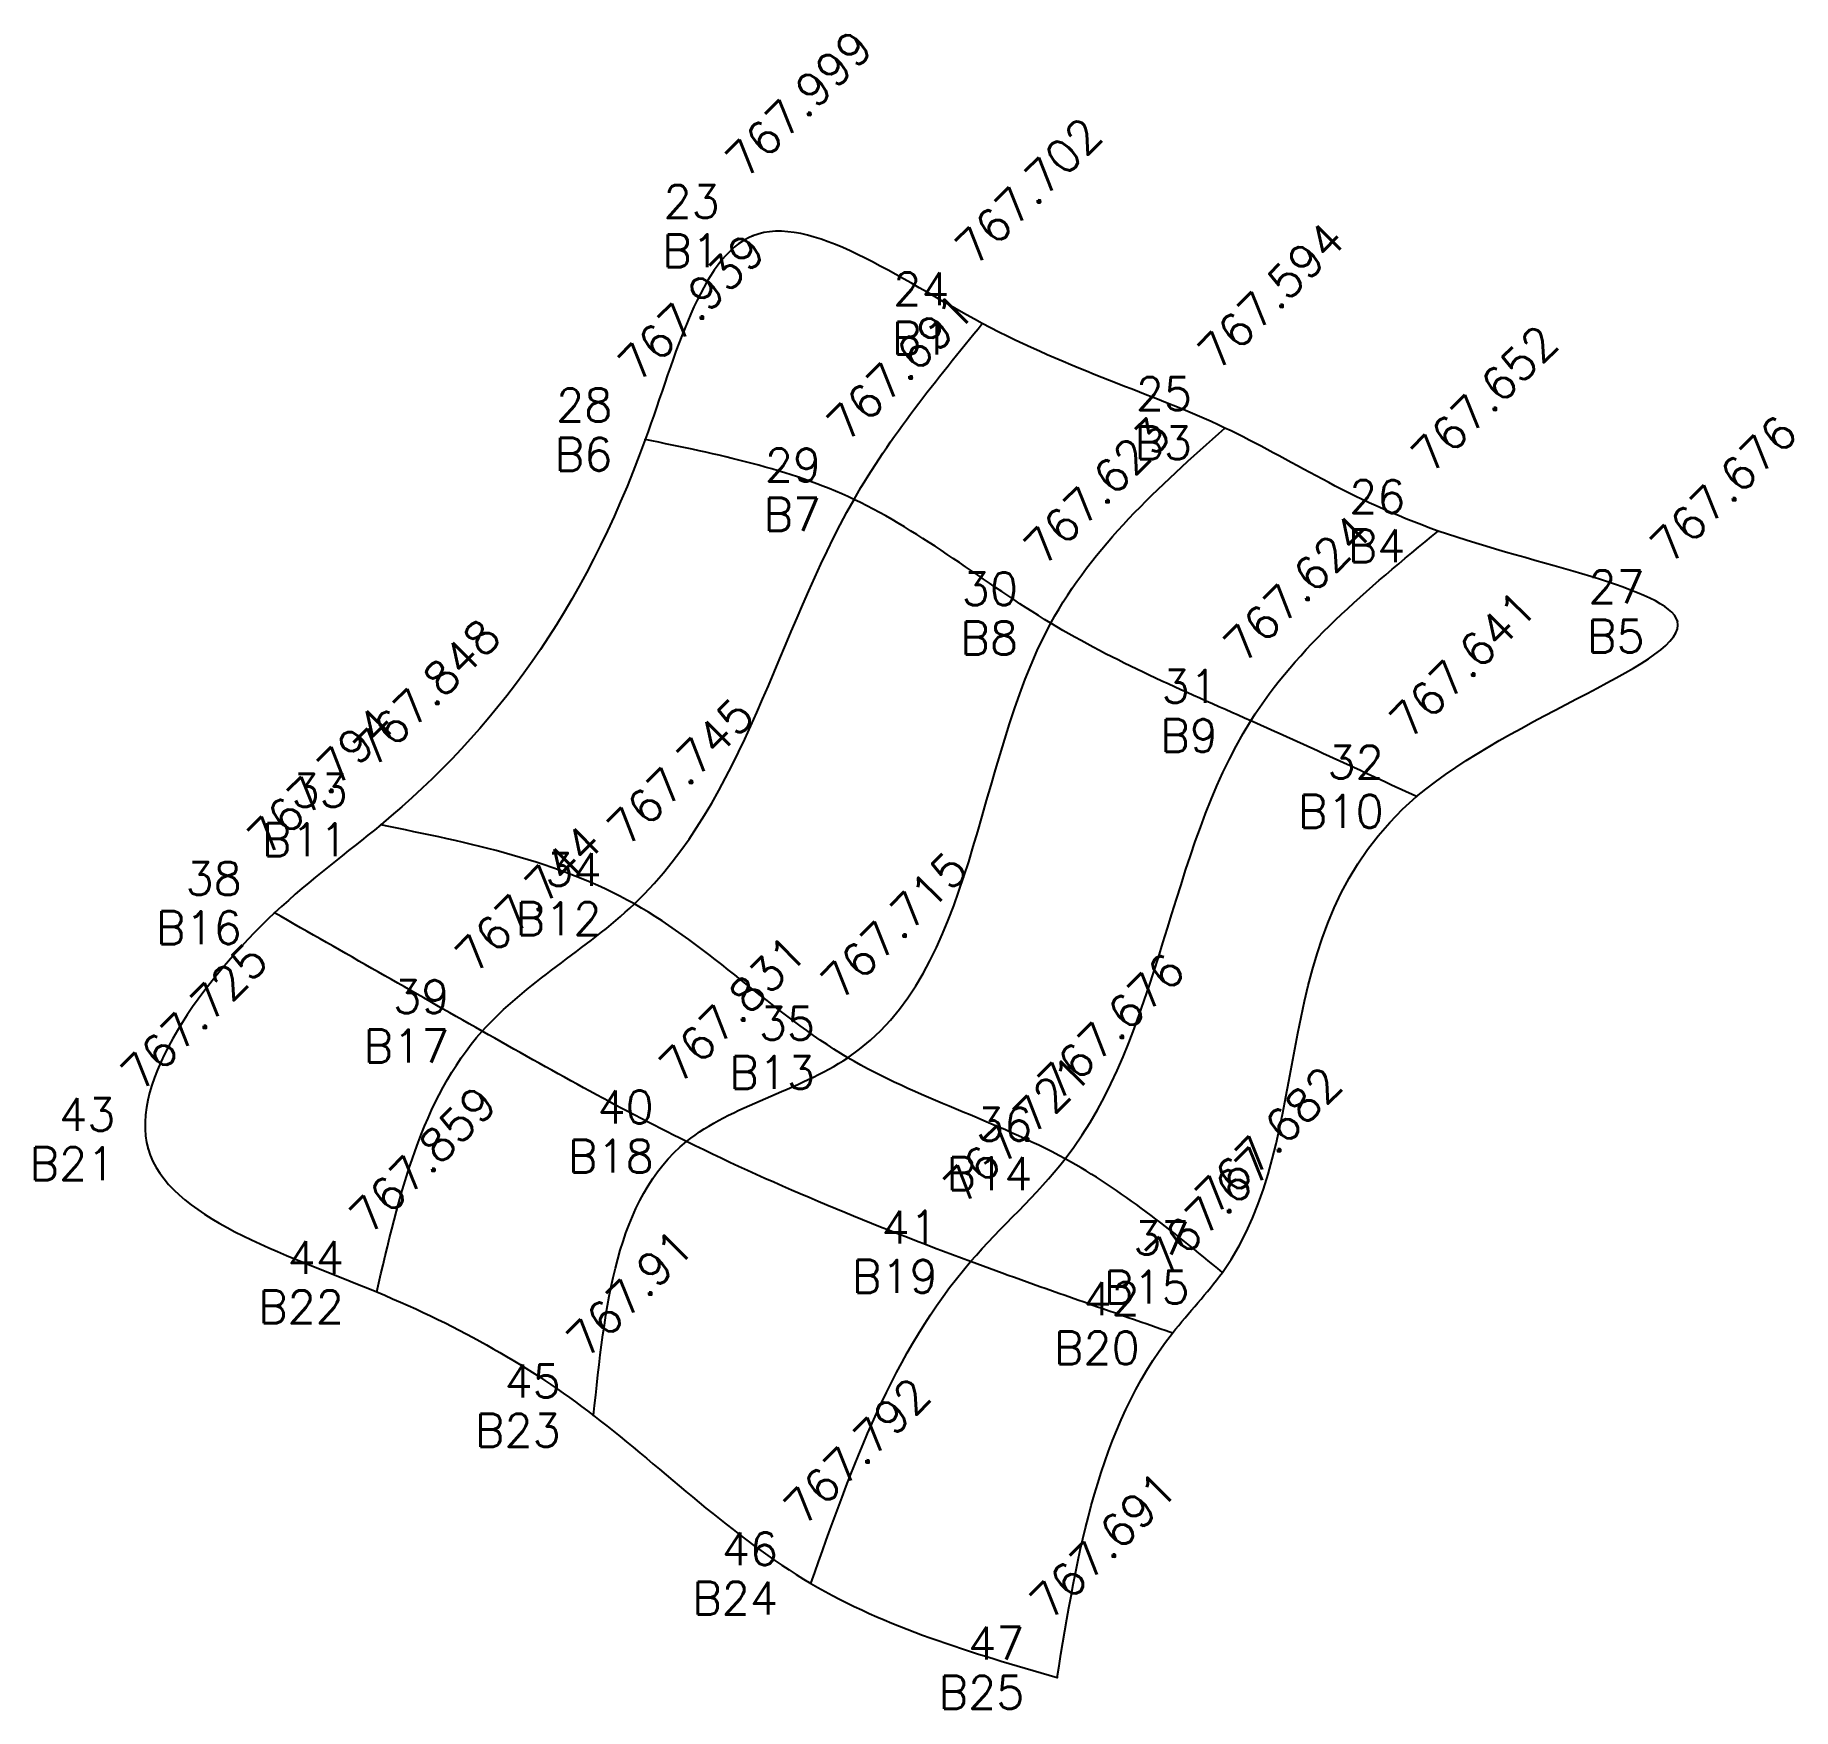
# Model space of a CAD drawing. Header units: millimetres. Extents: x 3197 to 59319, y 691 to 32741.
# Drawn here: x 4074.25 to 4087.63, y 906.72 to 919.46 of the extents above; entities that cross this region are included whole.
import ezdxf
from ezdxf.enums import TextEntityAlignment as Align

# ---------------------------------------------------------------- set-up
doc = ezdxf.new("R2010")
doc.units = ezdxf.units.MM
for name, color, linetype in [('Points', 7, 'Continuous'), ('Points-ELV', 6, 'Continuous'), ('Points-NUM', 4, 'Continuous'), ('Points-TXT', 3, 'Continuous')]:
    doc.layers.add(name, color=color, linetype=linetype)
doc.styles.add('romans', font='romans.shx')

# ---------------------------------------------------------------- blocks, each defined once
blk = doc.blocks.new('POINTS')
at = {"layer": 'Points'}
blk.add_line((0, 0), (0, 0), dxfattribs=at)
blk.add_point((0, 0), dxfattribs=at)
at = {"layer": 'Points-ELV', "style": 'romans'}
blk.add_attdef('ELEV', text='', height=1, rotation=45, dxfattribs=at).set_placement((0, 0), align=Align.BOTTOM_LEFT)
at = {"layer": 'Points-NUM', "style": 'romans'}
blk.add_attdef('PTNUM', text='', height=1, dxfattribs=at).set_placement((0, 0), align=Align.BOTTOM_RIGHT)
at = {"layer": 'Points-TXT', "style": 'romans'}
blk.add_attdef('DESC', text='', height=1, dxfattribs=at).set_placement((0, 0), align=Align.BOTTOM_RIGHT)

msp = doc.modelspace()

# ---------------------------------------------------------------- linework, layer by layer
for points in [[(4082.026, 906.96, 767.691), (4080.151, 907.677, 767.792), (4078.497, 908.955, 767.91), (4076.846, 909.896, 767.859), (4075.106, 910.984, 767.725), (4076.069, 912.781, 767.794), (4076.876, 913.451, 767.848), (4078.89, 916.384, 767.939), (4079.708, 917.934, 767.999), (4081.456, 917.268, 767.702), (4083.303, 916.472, 767.594), (4084.927, 915.688, 767.652), (4086.748, 915.001, 767.676), (4084.762, 913.666, 767.641), (4083.284, 910.045, 767.682), (4082.904, 909.583, 767.67), (4082.026, 906.96, 767.691)], [(4078.497, 908.955, 767.91), (4079.204, 911.041, 767.831), (4080.433, 911.679, 767.715), (4081.978, 914.986, 767.623), (4083.303, 916.472, 767.594)], [(4084.762, 913.666, 767.641), (4083.5, 914.243, 767.624), (4081.978, 914.986, 767.623), (4080.479, 915.928, 767.691), (4078.89, 916.384, 767.939)], [(4080.151, 907.677, 767.792), (4081.367, 910.127, 767.721), (4082.087, 910.909, 767.676), (4083.5, 914.243, 767.624), (4084.927, 915.688, 767.652)], [(4082.904, 909.583, 767.67), (4081.367, 910.127, 767.721), (4079.204, 911.041, 767.831), (4077.649, 911.881, 767.744), (4076.069, 912.781, 767.794)]]:
    msp.add_spline(points, degree=3)
for points, knots in [([(4076.846, 909.896, 767.859), (4077.016, 910.629, 767.808), (4077.306, 911.878, 767.721), (4079.539, 913.106, 767.767), (4080.014, 915.504, 767.673), (4081.107, 916.84, 767.696), (4081.456, 917.268, 767.702)], [0, 0, 0, 0, 2.144355, 3.653656, 7.157759, 8.816147, 8.816147, 8.816147, 8.816147]), ([(4083.284, 910.045, 767.682), (4082.901, 910.359, 767.677), (4082.043, 911.062, 767.664), (4080.296, 911.556, 767.729), (4078.897, 913.039, 767.723), (4077.551, 913.314, 767.808), (4076.876, 913.451, 767.848)], [0, 0, 0, 0, 1.476259, 3.301125, 5.304542, 7.329825, 7.329825, 7.329825, 7.329825])]:
    msp.add_open_spline(points, degree=3, knots=knots)

# ---------------------------------------------------------------- block references
at = {"layer": 'Points', "linetype": 'Continuous'}
ref = msp.add_blockref('POINTS', (4079.708, 917.934, 767.999), dxfattribs=at)
ref.add_attrib('PTNUM', '23', dxfattribs={"layer": 'Points-NUM', "height": 0.25, "style": 'romans'}).set_placement((4079.458, 917.996, 767.999), align=Align.BOTTOM_RIGHT)
ref.add_attrib('DESC', 'B1', dxfattribs={"layer": 'Points-TXT', "height": 0.25, "style": 'romans'}).set_placement((4079.458, 917.621, 767.999), align=Align.BOTTOM_RIGHT)
ref.add_attrib('ELEV', '767.999', dxfattribs={"layer": 'Points-ELV', "height": 0.25, "rotation": 45, "style": 'romans'}).set_placement((4079.708, 918.309, 767.999), align=Align.BOTTOM_LEFT)
ref = msp.add_blockref('POINTS', (4081.456, 917.268, 767.702), dxfattribs=at)
ref.add_attrib('PTNUM', '24', dxfattribs={"layer": 'Points-NUM', "height": 0.25, "style": 'romans'}).set_placement((4081.206, 917.331, 767.702), align=Align.BOTTOM_RIGHT)
ref.add_attrib('DESC', 'B1', dxfattribs={"layer": 'Points-TXT', "height": 0.25, "style": 'romans'}).set_placement((4081.206, 916.956, 767.702), align=Align.BOTTOM_RIGHT)
ref.add_attrib('ELEV', '767.702', dxfattribs={"layer": 'Points-ELV', "height": 0.25, "rotation": 45, "style": 'romans'}).set_placement((4081.456, 917.643, 767.702), align=Align.BOTTOM_LEFT)
ref = msp.add_blockref('POINTS', (4083.303, 916.472, 767.594), dxfattribs=at)
ref.add_attrib('PTNUM', '25', dxfattribs={"layer": 'Points-NUM', "height": 0.25, "style": 'romans'}).set_placement((4083.053, 916.534, 767.594), align=Align.BOTTOM_RIGHT)
ref.add_attrib('DESC', 'B3', dxfattribs={"layer": 'Points-TXT', "height": 0.25, "style": 'romans'}).set_placement((4083.053, 916.159, 767.594), align=Align.BOTTOM_RIGHT)
ref.add_attrib('ELEV', '767.594', dxfattribs={"layer": 'Points-ELV', "height": 0.25, "rotation": 45, "style": 'romans'}).set_placement((4083.303, 916.847, 767.594), align=Align.BOTTOM_LEFT)
ref = msp.add_blockref('POINTS', (4078.89, 916.384, 767.939), dxfattribs=at)
ref.add_attrib('PTNUM', '28', dxfattribs={"layer": 'Points-NUM', "height": 0.25, "style": 'romans'}).set_placement((4078.64, 916.447, 767.939), align=Align.BOTTOM_RIGHT)
ref.add_attrib('DESC', 'B6', dxfattribs={"layer": 'Points-TXT', "height": 0.25, "style": 'romans'}).set_placement((4078.64, 916.072, 767.939), align=Align.BOTTOM_RIGHT)
ref.add_attrib('ELEV', '767.939', dxfattribs={"layer": 'Points-ELV', "height": 0.25, "rotation": 45, "style": 'romans'}).set_placement((4078.89, 916.759, 767.939), align=Align.BOTTOM_LEFT)
ref = msp.add_blockref('POINTS', (4080.479, 915.928, 767.691), dxfattribs=at)
ref.add_attrib('PTNUM', '29', dxfattribs={"layer": 'Points-NUM', "height": 0.25, "style": 'romans'}).set_placement((4080.229, 915.99, 767.691), align=Align.BOTTOM_RIGHT)
ref.add_attrib('DESC', 'B7', dxfattribs={"layer": 'Points-TXT', "height": 0.25, "style": 'romans'}).set_placement((4080.229, 915.615, 767.691), align=Align.BOTTOM_RIGHT)
ref.add_attrib('ELEV', '767.691', dxfattribs={"layer": 'Points-ELV', "height": 0.25, "rotation": 45, "style": 'romans'}).set_placement((4080.479, 916.303, 767.691), align=Align.BOTTOM_LEFT)
ref = msp.add_blockref('POINTS', (4084.927, 915.688, 767.652), dxfattribs=at)
ref.add_attrib('PTNUM', '26', dxfattribs={"layer": 'Points-NUM', "height": 0.25, "style": 'romans'}).set_placement((4084.677, 915.75, 767.652), align=Align.BOTTOM_RIGHT)
ref.add_attrib('DESC', 'B4', dxfattribs={"layer": 'Points-TXT', "height": 0.25, "style": 'romans'}).set_placement((4084.677, 915.375, 767.652), align=Align.BOTTOM_RIGHT)
ref.add_attrib('ELEV', '767.652', dxfattribs={"layer": 'Points-ELV', "height": 0.25, "rotation": 45, "style": 'romans'}).set_placement((4084.927, 916.063, 767.652), align=Align.BOTTOM_LEFT)
ref = msp.add_blockref('POINTS', (4081.978, 914.986, 767.623), dxfattribs=at)
ref.add_attrib('PTNUM', '30', dxfattribs={"layer": 'Points-NUM', "height": 0.25, "style": 'romans'}).set_placement((4081.728, 915.048, 767.623), align=Align.BOTTOM_RIGHT)
ref.add_attrib('DESC', 'B8', dxfattribs={"layer": 'Points-TXT', "height": 0.25, "style": 'romans'}).set_placement((4081.728, 914.673, 767.623), align=Align.BOTTOM_RIGHT)
ref.add_attrib('ELEV', '767.623', dxfattribs={"layer": 'Points-ELV', "height": 0.25, "rotation": 45, "style": 'romans'}).set_placement((4081.978, 915.361, 767.623), align=Align.BOTTOM_LEFT)
ref = msp.add_blockref('POINTS', (4086.748, 915.001, 767.676), dxfattribs=at)
ref.add_attrib('PTNUM', '27', dxfattribs={"layer": 'Points-NUM', "height": 0.25, "style": 'romans'}).set_placement((4086.498, 915.063, 767.676), align=Align.BOTTOM_RIGHT)
ref.add_attrib('DESC', 'B5', dxfattribs={"layer": 'Points-TXT', "height": 0.25, "style": 'romans'}).set_placement((4086.498, 914.688, 767.676), align=Align.BOTTOM_RIGHT)
ref.add_attrib('ELEV', '767.676', dxfattribs={"layer": 'Points-ELV', "height": 0.25, "rotation": 45, "style": 'romans'}).set_placement((4086.748, 915.376, 767.676), align=Align.BOTTOM_LEFT)
ref = msp.add_blockref('POINTS', (4083.5, 914.243, 767.624), dxfattribs=at)
ref.add_attrib('PTNUM', '31', dxfattribs={"layer": 'Points-NUM', "height": 0.25, "style": 'romans'}).set_placement((4083.25, 914.306, 767.624), align=Align.BOTTOM_RIGHT)
ref.add_attrib('DESC', 'B9', dxfattribs={"layer": 'Points-TXT', "height": 0.25, "style": 'romans'}).set_placement((4083.25, 913.931, 767.624), align=Align.BOTTOM_RIGHT)
ref.add_attrib('ELEV', '767.624', dxfattribs={"layer": 'Points-ELV', "height": 0.25, "rotation": 45, "style": 'romans'}).set_placement((4083.5, 914.618, 767.624), align=Align.BOTTOM_LEFT)
ref = msp.add_blockref('POINTS', (4084.762, 913.666, 767.641), dxfattribs=at)
ref.add_attrib('PTNUM', '32', dxfattribs={"layer": 'Points-NUM', "height": 0.25, "style": 'romans'}).set_placement((4084.512, 913.729, 767.641), align=Align.BOTTOM_RIGHT)
ref.add_attrib('DESC', 'B10', dxfattribs={"layer": 'Points-TXT', "height": 0.25, "style": 'romans'}).set_placement((4084.512, 913.354, 767.641), align=Align.BOTTOM_RIGHT)
ref.add_attrib('ELEV', '767.641', dxfattribs={"layer": 'Points-ELV', "height": 0.25, "rotation": 45, "style": 'romans'}).set_placement((4084.762, 914.041, 767.641), align=Align.BOTTOM_LEFT)
ref = msp.add_blockref('POINTS', (4076.876, 913.451, 767.848), dxfattribs=at)
ref.add_attrib('PTNUM', '33', dxfattribs={"layer": 'Points-NUM', "height": 0.25, "style": 'romans'}).set_placement((4076.626, 913.514, 767.848), align=Align.BOTTOM_RIGHT)
ref.add_attrib('DESC', 'B11', dxfattribs={"layer": 'Points-TXT', "height": 0.25, "style": 'romans'}).set_placement((4076.626, 913.139, 767.848), align=Align.BOTTOM_RIGHT)
ref.add_attrib('ELEV', '767.848', dxfattribs={"layer": 'Points-ELV', "height": 0.25, "rotation": 45, "style": 'romans'}).set_placement((4076.876, 913.826, 767.848), align=Align.BOTTOM_LEFT)
ref = msp.add_blockref('POINTS', (4076.069, 912.781, 767.794), dxfattribs=at)
ref.add_attrib('PTNUM', '38', dxfattribs={"layer": 'Points-NUM', "height": 0.25, "style": 'romans'}).set_placement((4075.819, 912.843, 767.794), align=Align.BOTTOM_RIGHT)
ref.add_attrib('DESC', 'B16', dxfattribs={"layer": 'Points-TXT', "height": 0.25, "style": 'romans'}).set_placement((4075.819, 912.468, 767.794), align=Align.BOTTOM_RIGHT)
ref.add_attrib('ELEV', '767.794', dxfattribs={"layer": 'Points-ELV', "height": 0.25, "rotation": 45, "style": 'romans'}).set_placement((4076.069, 913.156, 767.794), align=Align.BOTTOM_LEFT)
ref = msp.add_blockref('POINTS', (4078.807, 912.849, 767.745), dxfattribs=at)
ref.add_attrib('PTNUM', '34', dxfattribs={"layer": 'Points-NUM', "height": 0.25, "style": 'romans'}).set_placement((4078.557, 912.912, 767.745), align=Align.BOTTOM_RIGHT)
ref.add_attrib('DESC', 'B12', dxfattribs={"layer": 'Points-TXT', "height": 0.25, "style": 'romans'}).set_placement((4078.557, 912.537, 767.745), align=Align.BOTTOM_RIGHT)
ref.add_attrib('ELEV', '767.745', dxfattribs={"layer": 'Points-ELV', "height": 0.25, "rotation": 45, "style": 'romans'}).set_placement((4078.807, 913.224, 767.745), align=Align.BOTTOM_LEFT)
ref = msp.add_blockref('POINTS', (4077.649, 911.881, 767.744), dxfattribs=at)
ref.add_attrib('PTNUM', '39', dxfattribs={"layer": 'Points-NUM', "height": 0.25, "style": 'romans'}).set_placement((4077.399, 911.943, 767.744), align=Align.BOTTOM_RIGHT)
ref.add_attrib('DESC', 'B17', dxfattribs={"layer": 'Points-TXT', "height": 0.25, "style": 'romans'}).set_placement((4077.399, 911.568, 767.744), align=Align.BOTTOM_RIGHT)
ref.add_attrib('ELEV', '767.744', dxfattribs={"layer": 'Points-ELV', "height": 0.25, "rotation": 45, "style": 'romans'}).set_placement((4077.649, 912.256, 767.744), align=Align.BOTTOM_LEFT)
ref = msp.add_blockref('POINTS', (4080.433, 911.679, 767.715), dxfattribs=at)
ref.add_attrib('PTNUM', '35', dxfattribs={"layer": 'Points-NUM', "height": 0.25, "style": 'romans'}).set_placement((4080.183, 911.741, 767.715), align=Align.BOTTOM_RIGHT)
ref.add_attrib('DESC', 'B13', dxfattribs={"layer": 'Points-TXT', "height": 0.25, "style": 'romans'}).set_placement((4080.183, 911.366, 767.715), align=Align.BOTTOM_RIGHT)
ref.add_attrib('ELEV', '767.715', dxfattribs={"layer": 'Points-ELV', "height": 0.25, "rotation": 45, "style": 'romans'}).set_placement((4080.433, 912.054, 767.715), align=Align.BOTTOM_LEFT)
ref = msp.add_blockref('POINTS', (4075.106, 910.984, 767.725), dxfattribs=at)
ref.add_attrib('PTNUM', '43', dxfattribs={"layer": 'Points-NUM', "height": 0.25, "style": 'romans'}).set_placement((4074.856, 911.047, 767.725), align=Align.BOTTOM_RIGHT)
ref.add_attrib('DESC', 'B21', dxfattribs={"layer": 'Points-TXT', "height": 0.25, "style": 'romans'}).set_placement((4074.856, 910.672, 767.725), align=Align.BOTTOM_RIGHT)
ref.add_attrib('ELEV', '767.725', dxfattribs={"layer": 'Points-ELV', "height": 0.25, "rotation": 45, "style": 'romans'}).set_placement((4075.106, 911.359, 767.725), align=Align.BOTTOM_LEFT)
ref = msp.add_blockref('POINTS', (4079.204, 911.041, 767.831), dxfattribs=at)
ref.add_attrib('PTNUM', '40', dxfattribs={"layer": 'Points-NUM', "height": 0.25, "style": 'romans'}).set_placement((4078.954, 911.104, 767.831), align=Align.BOTTOM_RIGHT)
ref.add_attrib('DESC', 'B18', dxfattribs={"layer": 'Points-TXT', "height": 0.25, "style": 'romans'}).set_placement((4078.954, 910.729, 767.831), align=Align.BOTTOM_RIGHT)
ref.add_attrib('ELEV', '767.831', dxfattribs={"layer": 'Points-ELV', "height": 0.25, "rotation": 45, "style": 'romans'}).set_placement((4079.204, 911.416, 767.831), align=Align.BOTTOM_LEFT)
ref = msp.add_blockref('POINTS', (4082.087, 910.909, 767.676), dxfattribs=at)
ref.add_attrib('PTNUM', '36', dxfattribs={"layer": 'Points-NUM', "height": 0.25, "style": 'romans'}).set_placement((4081.837, 910.971, 767.676), align=Align.BOTTOM_RIGHT)
ref.add_attrib('DESC', 'B14', dxfattribs={"layer": 'Points-TXT', "height": 0.25, "style": 'romans'}).set_placement((4081.837, 910.596, 767.676), align=Align.BOTTOM_RIGHT)
ref.add_attrib('ELEV', '767.676', dxfattribs={"layer": 'Points-ELV', "height": 0.25, "rotation": 45, "style": 'romans'}).set_placement((4082.087, 911.284, 767.676), align=Align.BOTTOM_LEFT)
ref = msp.add_blockref('POINTS', (4081.367, 910.127, 767.721), dxfattribs=at)
ref.add_attrib('PTNUM', '41', dxfattribs={"layer": 'Points-NUM', "height": 0.25, "style": 'romans'}).set_placement((4081.117, 910.189, 767.721), align=Align.BOTTOM_RIGHT)
ref.add_attrib('DESC', 'B19', dxfattribs={"layer": 'Points-TXT', "height": 0.25, "style": 'romans'}).set_placement((4081.117, 909.814, 767.721), align=Align.BOTTOM_RIGHT)
ref.add_attrib('ELEV', '767.721', dxfattribs={"layer": 'Points-ELV', "height": 0.25, "rotation": 45, "style": 'romans'}).set_placement((4081.367, 910.502, 767.721), align=Align.BOTTOM_LEFT)
ref = msp.add_blockref('POINTS', (4083.284, 910.045, 767.682), dxfattribs=at)
ref.add_attrib('PTNUM', '37', dxfattribs={"layer": 'Points-NUM', "height": 0.25, "style": 'romans'}).set_placement((4083.034, 910.107, 767.682), align=Align.BOTTOM_RIGHT)
ref.add_attrib('DESC', 'B15', dxfattribs={"layer": 'Points-TXT', "height": 0.25, "style": 'romans'}).set_placement((4083.034, 909.732, 767.682), align=Align.BOTTOM_RIGHT)
ref.add_attrib('ELEV', '767.682', dxfattribs={"layer": 'Points-ELV', "height": 0.25, "rotation": 45, "style": 'romans'}).set_placement((4083.284, 910.42, 767.682), align=Align.BOTTOM_LEFT)
ref = msp.add_blockref('POINTS', (4076.846, 909.896, 767.859), dxfattribs=at)
ref.add_attrib('PTNUM', '44', dxfattribs={"layer": 'Points-NUM', "height": 0.25, "style": 'romans'}).set_placement((4076.596, 909.958, 767.859), align=Align.BOTTOM_RIGHT)
ref.add_attrib('DESC', 'B22', dxfattribs={"layer": 'Points-TXT', "height": 0.25, "style": 'romans'}).set_placement((4076.596, 909.583, 767.859), align=Align.BOTTOM_RIGHT)
ref.add_attrib('ELEV', '767.859', dxfattribs={"layer": 'Points-ELV', "height": 0.25, "rotation": 45, "style": 'romans'}).set_placement((4076.846, 910.271, 767.859), align=Align.BOTTOM_LEFT)
ref = msp.add_blockref('POINTS', (4082.904, 909.583, 767.67), dxfattribs=at)
ref.add_attrib('PTNUM', '42', dxfattribs={"layer": 'Points-NUM', "height": 0.25, "style": 'romans'}).set_placement((4082.654, 909.645, 767.67), align=Align.BOTTOM_RIGHT)
ref.add_attrib('DESC', 'B20', dxfattribs={"layer": 'Points-TXT', "height": 0.25, "style": 'romans'}).set_placement((4082.654, 909.27, 767.67), align=Align.BOTTOM_RIGHT)
ref.add_attrib('ELEV', '767.67', dxfattribs={"layer": 'Points-ELV', "height": 0.25, "rotation": 45, "style": 'romans'}).set_placement((4082.904, 909.958, 767.67), align=Align.BOTTOM_LEFT)
ref = msp.add_blockref('POINTS', (4078.497, 908.955, 767.91), dxfattribs=at)
ref.add_attrib('PTNUM', '45', dxfattribs={"layer": 'Points-NUM', "height": 0.25, "style": 'romans'}).set_placement((4078.247, 909.018, 767.91), align=Align.BOTTOM_RIGHT)
ref.add_attrib('DESC', 'B23', dxfattribs={"layer": 'Points-TXT', "height": 0.25, "style": 'romans'}).set_placement((4078.247, 908.643, 767.91), align=Align.BOTTOM_RIGHT)
ref.add_attrib('ELEV', '767.91', dxfattribs={"layer": 'Points-ELV', "height": 0.25, "rotation": 45, "style": 'romans'}).set_placement((4078.497, 909.33, 767.91), align=Align.BOTTOM_LEFT)
ref = msp.add_blockref('POINTS', (4080.151, 907.677, 767.792), dxfattribs=at)
ref.add_attrib('PTNUM', '46', dxfattribs={"layer": 'Points-NUM', "height": 0.25, "style": 'romans'}).set_placement((4079.901, 907.74, 767.792), align=Align.BOTTOM_RIGHT)
ref.add_attrib('DESC', 'B24', dxfattribs={"layer": 'Points-TXT', "height": 0.25, "style": 'romans'}).set_placement((4079.901, 907.365, 767.792), align=Align.BOTTOM_RIGHT)
ref.add_attrib('ELEV', '767.792', dxfattribs={"layer": 'Points-ELV', "height": 0.25, "rotation": 45, "style": 'romans'}).set_placement((4080.151, 908.052, 767.792), align=Align.BOTTOM_LEFT)
ref = msp.add_blockref('POINTS', (4082.026, 906.96, 767.691), dxfattribs=at)
ref.add_attrib('PTNUM', '47', dxfattribs={"layer": 'Points-NUM', "height": 0.25, "style": 'romans'}).set_placement((4081.776, 907.023, 767.691), align=Align.BOTTOM_RIGHT)
ref.add_attrib('DESC', 'B25', dxfattribs={"layer": 'Points-TXT', "height": 0.25, "style": 'romans'}).set_placement((4081.776, 906.648, 767.691), align=Align.BOTTOM_RIGHT)
ref.add_attrib('ELEV', '767.691', dxfattribs={"layer": 'Points-ELV', "height": 0.25, "rotation": 45, "style": 'romans'}).set_placement((4082.026, 907.335, 767.691), align=Align.BOTTOM_LEFT)

doc.saveas('drawing.dxf')
